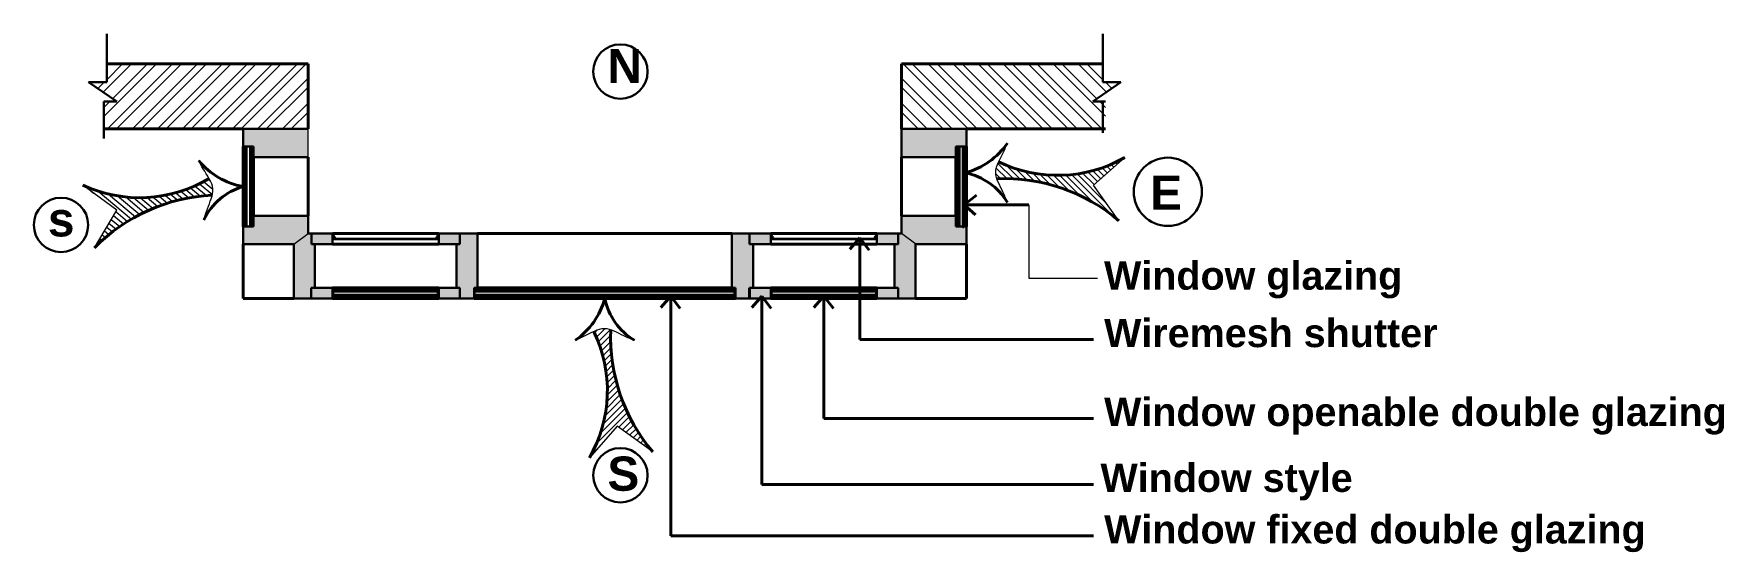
# Model space of a CAD drawing. Header units: inches. Extents: x 1352 to 5457, y 84 to 1168.
# Drawn here: x 2677.18 to 2701.11, y 371.79 to 379.13 of the extents above; entities that cross this region are included whole.
import ezdxf

# ---------------------------------------------------------------- set-up
doc = ezdxf.new("R2010")
doc.units = ezdxf.units.IN
doc.header["$MEASUREMENT"] = 0
doc.linetypes.add('DASHED2', pattern=[0.375, 0.25, -0.125])
doc.linetypes.add('DOT2', pattern=[0.125, 0, -0.125])
for name, color, linetype, lineweight in [('CILL', 250, 'Continuous', 9), ('contour', 250, 'DOT2', 35), ('hatch', 250, 'DASHED2', 9), ('hatch 1', 11, 'Continuous', 9), ('text', 250, 'Continuous', 30), ('wall', 7, 'Continuous', 40), ('win', 250, 'Continuous', 30)]:
    doc.layers.add(name, color=color, linetype=linetype, lineweight=lineweight)
doc.styles.get("Standard").update_dxf_attribs({"font": 'arialbd.ttf', "height": 1.5})

msp = doc.modelspace()

# ---------------------------------------------------------------- texts
at = {"layer": 'text'}
for s, p in [('N', (2685.301683307414, 378.4294496439305)), ('E', (2692.984193592871, 376.635920954376)), ('s', (2677.382025647883, 376.2587219289834)), ('S', (2685.301683307414, 372.6583490705033))]:
    msp.add_text(s, height=0.4842313449384041, dxfattribs=at).set_placement(p)
at = {"layer": 'win'}
for s, p in [('Window glazing', (2692.332807808574, 375.5037910106706)), ('Wiremesh shutter', (2692.332807808574, 374.691493969869)), ('Window openable double glazing', (2692.332807808574, 373.5753288435053)), ('Window style         ', (2692.281496248061, 372.6418141531301)), ('Window fixed double glazing', (2692.332807808574, 371.91189019889))]:
    msp.add_text(s, height=0.4, dxfattribs=at).set_placement(p)

# ---------------------------------------------------------------- hatches: boundary and pattern name
at = {"layer": 'CILL'}
h = msp.add_hatch(color=256, dxfattribs=at)
h.set_gradient(color1=(238, 194, 212), color2=(236, 187, 208), one_color=1, tint=0.8299999833106995, name='INVSPHERICAL')
h.paths.add_polyline_path([(2681.161924469616, 376.1511472477684), (2681.111924469616, 376.1511472477684), (2681.111924469615, 376.3011472477679), (2681.064156155085, 376.3011472477676), (2680.861924469616, 376.151147247769), (2680.861924469618, 375.3811472477693), (2681.110467941097, 375.3811472477678), (2681.110467941097, 375.5311472477679), (2681.161924469619, 375.5311472477681)], flags=17)
h.paths.add_polyline_path([(2681.064156155086, 377.781147247769), (2680.150623233759, 377.781147247769), (2680.144156155086, 377.7746801690961), (2680.144156155086, 377.5325353278248), (2680.145544235142, 377.5311472477692), (2680.294156155085, 377.5311472477691), (2680.294156155085, 377.3811472477691), (2681.064156155086, 377.3811472477689)])
h.paths.add_polyline_path([(2681.064156155086, 376.5511472477684), (2680.294156155085, 376.5511472477683), (2680.294156155085, 376.4011472477682), (2680.144156155085, 376.4011472477682), (2680.144156155086, 376.1511472477684), (2680.861924469616, 376.1511472477684), (2680.861924469618, 375.3811472477693), (2681.110467941097, 375.3811472477677), (2681.110467941097, 375.5311472477679), (2681.161924469619, 375.5311472477681), (2681.161924469616, 376.1511472477684), (2681.111924469616, 376.1511472477684), (2681.111924469615, 376.3011472477679), (2681.064156155086, 376.3011472477676)])
h.paths.add_polyline_path([(2681.411924469615, 376.3011472477704), (2681.111924469614, 376.3011472477684), (2681.111924469615, 376.1511472477684), (2681.161924469615, 376.1511472477684), (2681.411924469616, 376.1511472477684)])
h.paths.add_polyline_path([(2681.410467941098, 375.5311472477681), (2681.161924469619, 375.5311472477681), (2681.110467941097, 375.5311472477679), (2681.110467941097, 375.3811472477678), (2681.410467941097, 375.3811472477678), (2681.410467941098, 375.41114724777)])
h = msp.add_hatch(color=256, dxfattribs=at)
h.set_gradient(color1=(238, 194, 212), color2=(236, 187, 208), one_color=1, tint=0.8299999833106995, name='INVSPHERICAL')
h.paths.add_polyline_path([(2689.464156155086, 377.3811472477689), (2690.234156155087, 377.3811472477691), (2690.234156155087, 377.5311472477692), (2690.384156155086, 377.5311472477692), (2690.384156155086, 377.781147247769), (2689.464156155086, 377.781147247769)])
h = msp.add_hatch(color=256, dxfattribs=at)
h.set_gradient(color1=(238, 194, 212), color2=(236, 187, 208), one_color=1, tint=0.8299999833106995, name='INVSPHERICAL')
h.paths.add_polyline_path([(2689.664156155079, 376.1528025414033), (2689.464156155086, 376.3011472477676), (2689.418646307794, 376.3011472477685), (2689.416387840558, 376.2988887805323), (2689.416387840557, 376.1511472477682), (2689.366387840557, 376.1511472477686), (2689.366387840553, 375.5311472477699), (2689.417844369075, 375.5311472477679), (2689.417844369075, 375.3811472477693), (2689.664156155079, 375.3811472477694)])
h.paths.add_polyline_path([(2689.416387840558, 376.3011472477687), (2689.116387840558, 376.3011472477687), (2689.116387840557, 376.1511472477686), (2689.366387840557, 376.1511472477694), (2689.410067664031, 376.1511472477683), (2689.416387840557, 376.1574674242938)])
h.paths.add_polyline_path([(2689.417844369075, 375.5311472477679), (2689.366387840553, 375.5311472477699), (2689.117844369074, 375.5311472477678), (2689.117844369075, 375.5011472477693), (2689.117844369075, 375.3811472477678), (2689.417844369075, 375.3811472477678)])
h.paths.add_polyline_path([(2690.384156155086, 376.4011472477682), (2690.234156155087, 376.4011472477681), (2690.234156155087, 376.5511472477683), (2689.464156155086, 376.5511472477685), (2689.464156155086, 376.3011472477675), (2689.666387840557, 376.1511472477684), (2690.384156155087, 376.1511472477684)])
h.paths.add_polyline_path([(2689.117844369075, 375.4801811470231), (2689.099831708143, 375.4801811470231), (2689.099831708143, 375.4323145741139), (2689.117844369075, 375.4323145741139)])
h = msp.add_hatch(color=256, dxfattribs=at)
h.set_gradient(color1=(238, 194, 212), color2=(236, 187, 208), one_color=1, tint=0.8299999833106995, name='INVSPHERICAL')
h.paths.add_polyline_path([(2683.214156155087, 376.3011472477704), (2682.91415615509, 376.3011472477685), (2682.914156155089, 376.1511472477684), (2683.164156155088, 376.1511472477681), (2683.214156155087, 376.1511472477687)])
h.paths.add_polyline_path([(2683.214156155087, 375.5311472477692), (2683.164156155087, 375.5311472477692), (2682.914156155087, 375.5311472477692), (2682.914156155087, 375.5011472477693), (2682.914156155087, 375.3811472477693), (2683.214156155087, 375.3811472477694)])
h.paths.add_polyline_path([(2683.464156155087, 376.3011472477684), (2683.214156155087, 376.3011472477683), (2683.214156155087, 376.1511472477687), (2683.164156155088, 376.1511472477684), (2683.164156155087, 375.5311472477692), (2683.214156155087, 375.5311472477692), (2683.214156155087, 375.3811472477694), (2683.407477483252, 375.3811472477694), (2683.414156155073, 375.3878259195903), (2683.414156155073, 375.41114724777), (2683.414156155073, 375.5311472477695), (2683.464156155086, 375.5311472477694)])
h.paths.add_polyline_path([(2682.91415615509, 376.3024940007084, 0.2272108681095189), (2682.905139039602, 376.2914214995897), (2682.90508566914, 376.2904153252541), (2682.905085669139, 376.2842792222498, 0.001077307403733891), (2682.905100758015, 376.2842226929332, -0.001077307412835119), (2682.905085669139, 376.2842792222502), (2682.905085669138, 376.2823737809839), (2682.902876642922, 376.2823737809839), (2682.902876642922, 376.2749987091344, -0.3238806938041275), (2682.888583987907, 376.2549710723092), (2682.888579422359, 376.2511576934455, 0.3396206408825965), (2682.878130833225, 376.2361472477531), (2682.91415615509, 376.236147247753)])
h.paths.add_polyline_path([(2682.914156155087, 375.5307502938587), (2682.914156155087, 375.5311472477695, 0.2537084279775554), (2682.909647597342, 375.5265028848711), (2682.909620912112, 375.5259997977045), (2682.909620912111, 375.5229317462019, 0.002345365772933615), (2682.909637492758, 375.5228702543881, -0.002345365730489551), (2682.909620912111, 375.5229317462008), (2682.909620912111, 375.5219790255683), (2682.908516399003, 375.5219790255683), (2682.908516399003, 375.5182914896435, -0.3238806938019813), (2682.901370071495, 375.5082776712309), (2682.901367788721, 375.5063709818388, 0.4142449879634688), (2682.896143494154, 375.5011472477693), (2682.914156155087, 375.5011472477693)])
h.paths.add_polyline_path([(2682.914156155087, 375.4801811470231), (2682.896143494155, 375.4801811470231), (2682.896143494155, 375.4323145741139), (2682.914156155087, 375.4323145741139)])
h.paths.add_polyline_path([(2682.914156155087, 375.41114724777), (2682.896143494155, 375.41114724777, 0.4142449879188415), (2682.901367788721, 375.4059235137003), (2682.901370071495, 375.4040168243083, -0.323880693801981), (2682.908516399003, 375.3940030058958), (2682.908516399003, 375.390315469971), (2682.909620912111, 375.390315469971), (2682.909620912112, 375.3862946978339), (2682.90968794471, 375.3854990423408, 0.341782631646354), (2682.914156155087, 375.3811472477694)])
h = msp.add_hatch(color=256, dxfattribs=at)
h.set_gradient(color1=(238, 194, 212), color2=(236, 187, 208), one_color=1, tint=0.8299999833106995, name='INVSPHERICAL')
h.paths.add_polyline_path([(2687.114156155099, 375.3811472477694), (2687.314156155088, 375.3811472477694), (2687.314156155087, 375.5311472477695), (2687.364156155087, 375.5311472477691), (2687.364156155086, 376.1511472477684), (2687.314156155084, 376.1511472477684), (2687.314156155081, 376.3011472477713), (2687.064156155086, 376.3011472477683), (2687.064156155086, 375.5311472477694), (2687.114156155099, 375.5311472477695), (2687.114156155099, 375.5011472477693)])
h.paths.add_polyline_path([(2687.314156155084, 376.1511472477684), (2687.364156155086, 376.1511472477684), (2687.614156155084, 376.1511472477684), (2687.614156155082, 376.3011472477722), (2687.314156155082, 376.3011472477684)])
h = msp.add_hatch(color=256, dxfattribs=at)
h.set_gradient(color1=(244, 224, 139), color2=(251, 243, 208), one_color=1, tint=0.8999999761581421, name='INVCYLINDER')
h.paths.add_polyline_path([(2687.625435667262, 376.2749987090783), (2687.625435667262, 376.2823737809279), (2687.623226641046, 376.2823737809279), (2687.623226641045, 376.2842792221952, -0.003736183533127426), (2687.623173270583, 376.2840834578, 0.003736183533127426), (2687.623226641045, 376.2842792221952), (2687.623226641043, 376.2904153252069), (2687.623173270583, 376.2914214995336, 0.2272108683230784), (2687.614156155082, 376.3024940006582), (2687.614156155083, 376.2361472476971), (2687.650181476959, 376.2361472476971, 0.341020471415145), (2687.639661024123, 376.2511803489461, -0.00125453348509955), (2687.639732887825, 376.2511576933895), (2687.639728322277, 376.2549710722532, -0.3238806938041275)])
h = msp.add_hatch(color=256, dxfattribs=at)
h.set_gradient(color1=(244, 224, 139), color2=(251, 243, 208), one_color=1, tint=0.8999999761581421, name='INVCYLINDER')
h.paths.add_polyline_path([(2689.116387840558, 376.3024940006707, 0.22721086810552), (2689.107370725069, 376.291421499552), (2689.107317354607, 376.2904153252177), (2689.107317354606, 376.2823737809463), (2689.10510832839, 376.2823737809463), (2689.10510832839, 376.2749987090967, -0.3238806938056311), (2689.090815673374, 376.2549710722715), (2689.090811107827, 376.2511576934079, 0.3396206408825965), (2689.080362518692, 376.2361472477155), (2689.116387840557, 376.2361472477155)])
h = msp.add_hatch(color=256, dxfattribs=at)
h.set_gradient(color1=(127, 223, 255), one_color=1, tint=1)
h.paths.add_polyline_path([(2681.410467941098, 375.5011472477693), (2681.410467941098, 375.4811472477696), (2682.914156155087, 375.4811472477697), (2682.914156155086, 375.5011472477693), (2682.896143494154, 375.5011472477693)])
h.paths.add_polyline_path([(2681.410467941098, 375.4311472477696), (2681.410467941098, 375.4111472477699), (2681.42848060203, 375.41114724777), (2682.914156155087, 375.41114724777), (2682.914156155087, 375.4311472477693)])
h.paths.add_polyline_path([(2683.414156155073, 375.4311472477712), (2683.414156155073, 375.41114724777), (2683.432168816005, 375.41114724777), (2687.114156155099, 375.4111472477716), (2687.114156155099, 375.4311472477708)])
h.paths.add_polyline_path([(2683.414156155073, 375.5011472477706), (2683.414156155073, 375.4811472477711), (2687.114156155099, 375.4811472477711), (2687.114156155099, 375.5011472477693), (2687.096143494166, 375.5011472477693)])
h.paths.add_polyline_path([(2687.614156155089, 375.4311472477693), (2687.614156155089, 375.4111472477699), (2687.632168816018, 375.41114724777), (2688.872871391705, 375.41114724777), (2688.872871391705, 375.4311472477696)])
h.paths.add_polyline_path([(2687.614156155089, 375.5011472477693), (2687.614156155088, 375.4811472477697), (2688.872871391705, 375.4811472477697), (2688.872871391706, 375.5011472477693)])
h = msp.add_hatch(color=256, dxfattribs=at)
h.set_gradient(color1=(255, 223, 127), color2=(255, 227, 143), one_color=1, tint=0.7799999713897705, name='INVSPHERICAL')
h.paths.add_polyline_path([(2681.423254024689, 375.4040168243083), (2681.423256307463, 375.4059235137004, 0.4142449879634688), (2681.42848060203, 375.41114724777), (2681.410467941097, 375.41114724777), (2681.410467941098, 375.3815442016806), (2681.410467941098, 375.3811472477707, 0.3417826315804128), (2681.414936151474, 375.3854990423408), (2681.415003184072, 375.3862946978336), (2681.415003184073, 375.390315469971), (2681.416107697181, 375.390315469971), (2681.416107697181, 375.3940030058958, -0.3238806938019809)])
h.paths.add_polyline_path([(2681.428480602029, 375.4801811470231), (2681.410467941098, 375.4801811470231), (2681.410467941098, 375.4323145741139), (2681.42848060203, 375.4323145741139)])
h = msp.add_hatch(color=256, dxfattribs=at)
h.set_gradient(color1=(255, 223, 127), color2=(255, 227, 143), one_color=1, tint=0.7799999713897705, name='INVSPHERICAL')
h.paths.add_polyline_path([(2683.426944521439, 375.4059235137004, 0.4142449879634688), (2683.432168816005, 375.41114724777), (2683.414156155073, 375.41114724777), (2683.414156155073, 375.3815442016806), (2683.414156155087, 375.3811472477694, 0.3417826309691618), (2683.418624365449, 375.3854990423408), (2683.418691398048, 375.3862946978336), (2683.418691398049, 375.390315469971), (2683.419795911157, 375.390315469971), (2683.419795911157, 375.3940030058958, -0.3238806938019809), (2683.426942238664, 375.4040168243083)])
h.paths.add_polyline_path([(2683.432168816004, 375.4801811470231), (2683.414156155073, 375.4801811470231), (2683.414156155073, 375.4323145741139), (2683.432168816005, 375.4323145741138)])
h.paths.add_polyline_path([(2687.114156155099, 375.4801811470231), (2687.096143494167, 375.4801811470231), (2687.096143494167, 375.4323145741139), (2687.114156155099, 375.4323145741139)])
h.paths.add_polyline_path([(2687.114156155085, 375.41114724777), (2687.096143494167, 375.4111472477716, 0.4142449880017103), (2687.101367788734, 375.4059235137004), (2687.101370071508, 375.4040168243083, -0.323880693801981), (2687.108516399016, 375.3940030058958), (2687.108516399016, 375.390315469971), (2687.109620912123, 375.3903154699709), (2687.109620912124, 375.3862946978335), (2687.109687944723, 375.3854990423408, 0.3417826315803977), (2687.114156155099, 375.3811472477707)])
h = msp.add_hatch(color=256, dxfattribs=at)
h.set_gradient(color1=(238, 194, 212), color2=(236, 187, 208), one_color=1, tint=0.8299999833106995, name='INVSPHERICAL')
h.paths.add_polyline_path([(2687.614156155089, 375.531147247774), (2687.364156155088, 375.5311472477727), (2687.314156155087, 375.5311472477696), (2687.314156155088, 375.3811472477693), (2687.459897263698, 375.3811472477694), (2687.486270569778, 375.41114724777), (2687.509454617112, 375.3811472477693), (2687.614156155088, 375.3811472477694)])
h.paths.add_polyline_path([(2687.486270569778, 375.41114724777), (2687.486270569778, 375.3811472477694), (2687.509454617112, 375.3811472477694)], flags=17)
h.paths.add_polyline_path([(2687.486270569778, 375.41114724777), (2687.459897263698, 375.3811472477693), (2687.486270569778, 375.3811472477693)], flags=17)
h = msp.add_hatch(color=256, dxfattribs=at)
h.set_gradient(color1=(244, 224, 139), color2=(251, 243, 208), one_color=1, tint=0.8999999761581421, name='INVCYLINDER')
h.paths.add_polyline_path([(2687.61415615871, 375.5011472464031), (2687.632168819641, 375.5011472464031, 0.4142449879124671), (2687.626944525075, 375.5063709804726), (2687.626942242301, 375.5082776698648, -0.3238806937989742), (2687.619795914793, 375.5182914882773), (2687.619795914793, 375.5219790242021), (2687.618691401685, 375.5219790242021), (2687.618691401684, 375.5229317448349, -0.003736183502744039), (2687.618664716453, 375.5228338626381, 0.003736183502744039), (2687.618691401684, 375.5229317448349), (2687.618691401684, 375.5259997963412), (2687.618664716453, 375.5265028835049, 0.2794226826423441), (2687.614156158709, 375.5322489901073)])
h = msp.add_hatch(color=256, dxfattribs=at)
h.set_gradient(color1=(244, 224, 139), color2=(251, 243, 208), one_color=1, tint=0.8999999761581421, name='INVCYLINDER')
h.paths.add_polyline_path([(2687.632168816017, 375.4801811470231), (2687.614156155089, 375.4801811470231), (2687.614156155089, 375.4323145741139), (2687.632168816018, 375.4323145741139)])
h.paths.add_polyline_path([(2687.626944521451, 375.4059235137004, 0.4142449879634688), (2687.632168816018, 375.41114724777), (2687.614156155085, 375.41114724777), (2687.614156155085, 375.3815442016806), (2687.614156155088, 375.3811472477744, 0.341782631257801), (2687.618624365462, 375.3854990423408), (2687.61869139806, 375.3862946978369), (2687.618691398061, 375.390315469971), (2687.61979591117, 375.390315469971), (2687.619795911169, 375.3940030058958, -0.3238806937989737), (2687.626942238677, 375.4040168243082)])
h = msp.add_hatch(color=256, dxfattribs=at)
h.set_gradient(color1=(244, 224, 139), color2=(251, 243, 208), one_color=1, tint=0.8999999761581421, name='INVCYLINDER')
h.paths.add_polyline_path([(2689.1133091261, 375.525999797703), (2689.11333581133, 375.5265028848711, -0.2537084279846172), (2689.117844369075, 375.5311472477695), (2689.117844369075, 375.4323145741139), (2689.099831708143, 375.4323145741138), (2689.099831708143, 375.4801811470231), (2689.117844369075, 375.4801811470231), (2689.117844369075, 375.5011472477693), (2689.099831708142, 375.5011472477693, -0.4142449879634688), (2689.105056002709, 375.5063709818388), (2689.105058285483, 375.508277671231, 0.3202316707423777), (2689.112204612991, 375.5181527380881), (2689.112204612991, 375.5219790255683), (2689.113309126099, 375.5219790255683)])
h = msp.add_hatch(color=256, dxfattribs=at)
h.set_gradient(color1=(244, 224, 139), color2=(251, 243, 208), one_color=1, tint=0.8999999761581421, name='INVCYLINDER')
h.paths.add_polyline_path([(2689.117844369075, 375.41114724777), (2689.099831708143, 375.41114724777, 0.4142449878997166), (2689.105056002709, 375.4059235137004), (2689.105058285483, 375.4040168243082, -0.3238806937989737), (2689.11220461299, 375.3940030058958), (2689.112204612991, 375.390315469971), (2689.113309126099, 375.390315469971), (2689.113309126099, 375.3862946978337), (2689.113376158698, 375.3854990423408, 0.3417826317106019), (2689.117844369074, 375.3811472477678)])
at = {"layer": 'hatch', "linetype": 'ByBlock'}
h = msp.add_hatch(dxfattribs=at)
h.set_pattern_fill('ANSI31', color=256, scale=0.5, angle=90)
h.set_pattern_definition([(135, (3043.941345093658, -2149.289001183336), (-0.04419417382415922, -0.04419417382415922), [])])
edge = h.paths.add_edge_path()
edge.add_spline(control_points=[(2690.838846433239, 377.3164168181817), (2690.815540339238, 377.2653353940324), (2690.788652316181, 377.1848850408165), (2690.805663828986, 377.1045604096213), (2690.815244525343, 377.0755659395101)], knot_values=[0.360650160199274, 0.360650160199274, 0.360650160199274, 0.360650160199274, 0.5241618705482576, 0.6167693510774404, 0.6167693510774404, 0.6167693510774404, 0.6167693510774404], degree=3, periodic=0)
edge.add_arc((2690.914163216114, 374.5564841905349), 2.521023158442478, 49.77619213778598, 92.2487214294548, ccw=False)
edge.add_line((2692.542176968398, 376.4813553518799), (2692.181298981821, 376.984699675612))
edge.add_line((2692.18129898182, 376.984699675612), (2692.628330792038, 377.3781401996426))
edge.add_arc((2691.675560966643, 379.0296161000925), 1.906605095437687, 243.9694407128104, 299.981516180758, ccw=False)
h = msp.add_hatch(dxfattribs=at)
h.set_pattern_fill('ANSI31', color=256, scale=0.5, angle=-84.95233139915108)
h.set_pattern_definition([(320.047668600849, (2105.401105802714, 2865.396602905523), (0.04013437863821299, 0.04791118503360727), [])])
edge = h.paths.add_edge_path()
edge.add_line((2677.876011986963, 376.9845250434181), (2678.35592681309, 376.6319422234182))
edge.add_line((2678.35592681309, 376.6319422234177), (2678.040734877385, 376.0987982718476))
edge.add_arc((2679.831793801498, 374.3246320745155), 2.521023158442468, 92.79894717139422, 135.2714764630619, ccw=False)
edge.add_spline(control_points=[(2679.708688669896, 376.8426477400693), (2679.715681146246, 376.8723727180212), (2679.725559361548, 376.953882587405), (2679.691697228731, 377.0316552116227), (2679.663987144829, 377.0804879584306)], knot_values=[0.3606501601989887, 0.3606501601989887, 0.3606501601989887, 0.3606501601989887, 0.4532576407284568, 0.616769351077686, 0.616769351077686, 0.616769351077686, 0.616769351077686], degree=3, periodic=0)
edge.add_arc((2678.679782505047, 378.7134252557515), 1.90660509543766, -114.9338475799135, -58.92177211196292, ccw=False)
h = msp.add_hatch(dxfattribs=at)
h.set_pattern_fill('ANSI31', color=256, scale=0.5)
h.set_pattern_definition([(45, (155.9157351875922, 21.81040196099158), (-0.04419417382415922, 0.04419417382415922), [])])
edge = h.paths.add_edge_path()
edge.add_line((2685.046288054125, 373.1234162626115), (2685.439728578156, 373.5704480728286))
edge.add_line((2685.439728578156, 373.5704480728286), (2685.943072901888, 373.2095700862518))
edge.add_arc((2687.867944063233, 374.8375838385356), 2.521023158442468, 177.7512785705452, 220.223807862213, ccw=False)
edge.add_spline(control_points=[(2685.348862314258, 374.9365025293064), (2685.319867844147, 374.946083225663), (2685.239543212952, 374.9630947384686), (2685.159092859735, 374.936206715411), (2685.108011435586, 374.9129006214101)], knot_values=[0.3606501601989887, 0.3606501601989887, 0.3606501601989887, 0.3606501601989887, 0.4532576407284568, 0.616769351077686, 0.616769351077686, 0.616769351077686, 0.616769351077686], degree=3, periodic=0)
edge.add_arc((2683.394812153675, 374.0761860880061), 1.90660509543766, -29.981516180762526, 26.03055928718811, ccw=False)
at = {"layer": 'hatch 1'}
h = msp.add_hatch(dxfattribs=at)
h.set_pattern_fill('STEEL', color=256, scale=2, style=0)
h.set_pattern_definition([(45, (1168.732893725068, 99.9431330327725), (-0.1767766952966369, 0.1767766952966369), []), (45, (1168.732893725068, 100.0681330327725), (-0.1767766952966369, 0.1767766952966369), [])])
h.paths.add_polyline_path([(2678.174553652, 378.1667720753023), (2678.174553652, 377.781147247769), (2680.144156155086, 377.781147247769), (2681.064156155086, 377.781147247769), (2681.064156155086, 378.7011472477691), (2678.213582446082, 378.7011472477689), (2678.213582446082, 378.4402532938777), (2677.957761770031, 378.4402532938777), (2678.357119940069, 378.1667720753023)])
h = msp.add_hatch(dxfattribs=at)
h.set_pattern_fill('STEEL', color=256, scale=2, style=0)
h.set_pattern_definition([(135, (4201.795418585105, 99.9431330327725), (0.1767766952966369, 0.1767766952966369), []), (135, (4201.795418585105, 100.0681330327725), (0.1767766952966369, 0.1767766952966369), [])])
h.paths.add_polyline_path([(2689.464156155087, 378.7011472477691), (2692.314729864091, 378.7011472477689), (2692.314729864091, 378.4402532938777), (2692.570550540142, 378.4402532938777), (2692.171192370104, 378.1667720753023), (2692.353758658173, 378.1667720753022), (2692.353758658173, 377.781147247769), (2690.384156155087, 377.781147247769), (2689.464156155087, 377.781147247769)])
h = msp.add_hatch(color=256, dxfattribs=at)
h.set_gradient(color1=(238, 194, 212), color2=(236, 187, 208), one_color=1, tint=0.8299999833106995, name='CURVED')
h.paths.add_polyline_path([(2681.161924469616, 376.1511472477684), (2681.111924469616, 376.1511472477684), (2681.111924469615, 376.301147247768), (2681.064156155085, 376.3011472477676), (2680.861924469616, 376.1511472477689), (2680.861924469618, 375.3811472477693), (2681.110467941097, 375.3811472477678), (2681.110467941097, 375.5311472477679), (2681.161924469619, 375.531147247768)])

# ---------------------------------------------------------------- linework, layer by layer
at = {"layer": 'CILL'}
for p, q in [((2681.064156155086, 377.3811472477689), (2681.064156155086, 377.781147247769)), ((2680.861924469616, 376.1511472477684), (2681.064156155086, 376.3011472477685)), ((2681.411924469615, 376.2361472477345), (2682.91415615509, 376.2361472477531)), ((2681.411924469616, 376.2161472477345), (2682.91415615509, 376.2161472477532)), ((2681.420994955577, 376.2904153252408), (2681.420941585116, 376.2914214995712)), ((2682.90508566914, 376.2904153252592), (2682.905139039602, 376.2914214995897)), ((2687.614156155083, 376.2361472477721), (2689.116387840557, 376.2361472477908)), ((2687.614156155083, 376.2161472477721), (2689.116387840557, 376.2161472477908)), ((2687.623226641044, 376.2904153252032), (2687.623173270583, 376.2914214995336)), ((2689.107317354607, 376.2904153252216), (2689.107370725069, 376.291421499552)), ((2689.666387840557, 376.1511472477684), (2689.464156155086, 376.3011472477676)), ((2681.428480602029, 375.4801811470231), (2681.410467941098, 375.4801811470231)), ((2681.415003184072, 375.5259997977059), (2681.414976498841, 375.5265028848711)), ((2681.428480602029, 375.4323145741139), (2681.428480602029, 375.4801811470231)), ((2682.896143494155, 375.4323145741139), (2682.896143494155, 375.4801811470231)), ((2682.896143494155, 375.4801811470231), (2682.914156155087, 375.4801811470231)), ((2682.909620912112, 375.5259997977059), (2682.909647597342, 375.5265028848711)), ((2683.432168816004, 375.4801811470231), (2683.414156155073, 375.4801811470231)), ((2683.432168816005, 375.4323145741139), (2683.432168816004, 375.4801811470231)), ((2687.096143494167, 375.4323145741139), (2687.096143494167, 375.4801811470231)), ((2687.096143494167, 375.4801811470231), (2687.114156155099, 375.4801811470231)), ((2687.632168816017, 375.4801811470231), (2687.614156155085, 375.4801811470231)), ((2687.61869139806, 375.5259997977059), (2687.61866471283, 375.5265028848711)), ((2687.618691401684, 375.5259997963398), (2687.618664716453, 375.5265028835049)), ((2687.632168816017, 375.4323145741139), (2687.632168816017, 375.4801811470231)), ((2689.099831708143, 375.4323145741139), (2689.099831708143, 375.4801811470231)), ((2689.099831708143, 375.4801811470231), (2689.117844369075, 375.4801811470231)), ((2689.1133091261, 375.5259997977059), (2689.11333581133, 375.5265028848711)), ((2681.428480602029, 375.4323145741139), (2681.410467941098, 375.4323145741139)), ((2681.414936151474, 375.3854990423408), (2681.415003184072, 375.3862946978333)), ((2682.896143494155, 375.4323145741139), (2682.914156155087, 375.4323145741139)), ((2682.90968794471, 375.3854990423408), (2682.909620912112, 375.3862946978333)), ((2683.432168816004, 375.4323145741139), (2683.414156155073, 375.4323145741139)), ((2683.418624365449, 375.3854990423408), (2683.418691398048, 375.3862946978333)), ((2687.096143494167, 375.4323145741139), (2687.114156155099, 375.4323145741139)), ((2687.096143494167, 375.4111472477716), (2687.114156155086, 375.41114724777)), ((2687.109687944723, 375.3854990423408), (2687.109620912124, 375.3862946978333)), ((2687.114156155086, 375.41114724777), (2687.114156155099, 375.3811472477707)), ((2687.632168816017, 375.4323145741139), (2687.614156155085, 375.4323145741139)), ((2687.618624365462, 375.3854990423408), (2687.61869139806, 375.3862946978333)), ((2689.099831708143, 375.4323145741139), (2689.117844369075, 375.4323145741139)), ((2689.11220461299, 375.390315469971), (2689.113309126099, 375.390315469971)), ((2689.113309126099, 375.3862946978348), (2689.113309126099, 375.390315469971)), ((2689.113376158698, 375.3854990423408), (2689.1133091261, 375.3862946978333)), ((2689.113376158698, 375.3854990423408), (2689.113309126099, 375.3862946978348))]:
    msp.add_line(p, q, dxfattribs=at)
for centre, radius, start, end in [((2681.404878908297, 376.287548419308), 0.01652302445972848, 13.55655471552254, 64.76013803825067), ((2681.407869230856, 376.2877524787045), 0.01357748724904157, 344.322149408571, 345.1784156179752), ((2682.91821139386, 376.287752478723), 0.01357748724904157, 194.8215843820248, 195.677850591429), ((2682.92120171642, 376.2875484193264), 0.01652302445972848, 115.2398673747814, 166.4434452844775), ((2687.607110593764, 376.2875484192704), 0.01652302445972848, 13.55655471552254, 64.76013267142169), ((2687.610100916324, 376.2877524786669), 0.01357748724904157, 344.322149408571, 345.1784156179752), ((2689.120443079328, 376.2877524786853), 0.01357748724904157, 194.8215843820248, 195.677850591429), ((2689.123433401887, 376.2875484192888), 0.01652302445972848, 115.2398673765621, 166.4434452844775), ((2681.408440321712, 375.5246683744377), 0.006788743624520787, 15.67785059027213, 72.62203827224809), ((2681.408440321712, 375.5246683744377), 0.006788743624520787, 344.3221494085741, 345.1784156179752), ((2682.916183774472, 375.5246683744377), 0.006788743624520787, 194.8215843820216, 195.677850591429), ((2682.916183774472, 375.5246683744377), 0.006788743624520787, 107.3779617277519, 164.3221494097247), ((2687.611670779697, 375.5256570713989), 0.007044891843799988, 6.895596143351376, 69.3418712563684), ((2687.611670783321, 375.5256570700327), 0.007044891843799988, 6.895596143351376, 69.3419027367749), ((2687.6121285357, 375.5246683744377), 0.006788743624520787, 344.3221494085741, 345.1784156179752), ((2687.612128539324, 375.5246683730716), 0.006788743624520787, 344.3221494085741, 345.1784156179752), ((2689.11987198846, 375.5246683744377), 0.006788743624520787, 194.8215843820216, 195.677850591429), ((2689.11987198846, 375.5246683744377), 0.006788743624520787, 107.3779617277519, 164.3221494097247), ((2681.409890728701, 375.3862096688077), 0.005095221382566806, 276.5047190897866, 351.9828674952092), ((2682.914733367484, 375.3862096688077), 0.005095221382566806, 188.0171325047907, 263.4952809102135), ((2683.413578942676, 375.3862096688077), 0.005095221382566806, 276.5047190897866, 351.9828674952092), ((2687.114733367496, 375.3862096688077), 0.005095221382566806, 188.0171325047907, 263.4952809102135), ((2687.613578942688, 375.3862096688077), 0.005095221382566806, 276.5047190897866, 351.9828674952092), ((2689.118421581471, 375.3862096688077), 0.005095221382566806, 188.0171325047907, 263.4952809102135), ((2689.118421581471, 375.3862096688077), 0.005095221382566806, 188.0171325047907, 263.4952559278647)]:
    msp.add_arc(centre, radius, start, end, dxfattribs=at)
at = {"layer": 'contour', "linetype": 'ByBlock'}
msp.add_line((2692.662193529239, 374.7986949596036), (2692.662193529239, 374.7986949596036), dxfattribs=at)
at = {"layer": 'hatch', "linetype": 'ByBlock'}
for p, q in [((2692.18129898182, 376.984699675612), (2692.628330792038, 377.3781401996426)), ((2678.35592681309, 376.6319422234177), (2677.876011986963, 376.9845250434181)), ((2692.542176968398, 376.4813553518799), (2692.18129898182, 376.984699675612)), ((2678.040734877385, 376.0987982718478), (2678.35592681309, 376.6319422234177)), ((2691.268556773176, 376.7068754770677), (2691.268556773176, 375.6686401390416)), ((2691.268556773176, 375.6686401390416), (2692.238449715653, 375.6686401390416)), ((2685.439728578156, 373.5704480728286), (2685.046288054125, 373.1234162626117)), ((2685.943072901888, 373.2095700862517), (2685.439728578156, 373.5704480728286))]:
    msp.add_line(p, q, dxfattribs=at)
for points in [[(2690.963796171216, 376.7404591211763), (2690.901523053385, 376.8898193023093), (2690.799101213794, 377.162664346257), (2690.911145471444, 377.4595746868837), (2690.963796171218, 377.5800850761826)], [(2679.590197343539, 376.4957702735727), (2679.639087572446, 376.6500302827452), (2679.717106063568, 376.9308287269627), (2679.579372817267, 377.2167294420836), (2679.516323256395, 377.3321400264743)], [(2685.683969132591, 374.7879508834332), (2685.534608951458, 374.8502240012645), (2685.261763907511, 374.952645840855), (2684.964853566884, 374.8406015832052), (2684.844343177585, 374.7879508834316)]]:
    msp.add_spline(points, degree=3, dxfattribs=at)
at = {"layer": 'text', "linetype": 'Continuous'}
for p, q in [((2678.213582446083, 379.1268583995272), (2678.213582446083, 378.4402532938777)), ((2692.314729864091, 379.1268583995272), (2692.314729864091, 378.4402532938777)), ((2678.213582446083, 378.4402532938777), (2677.957761770032, 378.4402532938777)), ((2677.957761770032, 378.4402532938777), (2678.357119940069, 378.1667720753023)), ((2692.570550540142, 378.4402532938777), (2692.171192370104, 378.1667720753023)), ((2692.314729864091, 378.4402532938777), (2692.570550540142, 378.4402532938777)), ((2678.357119940069, 378.1667720753023), (2678.174553652, 378.1667720753023)), ((2678.174553652, 378.1667720753023), (2678.174553652, 377.6425922355495)), ((2692.171192370104, 378.1667720753023), (2692.353758658173, 378.1667720753023)), ((2692.314729864091, 378.1667720753023), (2692.314729864091, 377.7230755084968)), ((2680.174156155085, 377.5311472477692), (2680.174156155085, 376.4011472477684)), ((2680.194156155085, 377.5311472477692), (2680.194156155085, 376.4011472477684)), ((2680.244156155085, 377.5311472477692), (2680.244156155085, 376.4011472477684)), ((2680.264156155084, 377.5311472477692), (2680.264156155084, 376.4011472477684)), ((2690.264156155088, 377.5311472477692), (2690.264156155088, 376.4011472477684)), ((2690.284156155088, 377.5311472477692), (2690.284156155088, 376.4011472477684)), ((2690.334156155088, 377.5311472477692), (2690.334156155088, 376.4011472477684)), ((2690.354156155087, 377.5311472477692), (2690.354156155087, 376.4011472477684)), ((2682.914156155085, 375.5011472477693), (2681.410467941098, 375.5011472477693)), ((2682.914156155085, 375.4811472477697), (2681.410467941098, 375.4811472477697)), ((2683.414156155087, 375.5011472477706), (2687.114156155088, 375.5011472477706)), ((2683.414156155087, 375.4811472477711), (2687.114156155088, 375.4811472477711)), ((2687.614156155088, 375.5011472477693), (2689.117844369075, 375.5011472477693)), ((2687.614156155088, 375.4811472477697), (2689.117844369075, 375.4811472477697)), ((2682.914156155085, 375.4311472477693), (2681.410467941098, 375.4311472477696)), ((2682.914156155085, 375.41114724777), (2681.410467941098, 375.41114724777)), ((2683.414156155087, 375.4311472477712), (2687.114156155088, 375.4311472477709)), ((2683.414156155087, 375.4111472477712), (2687.114156155088, 375.4111472477716)), ((2687.614156155088, 375.4311472477693), (2689.117844369075, 375.4311472477696)), ((2687.614156155088, 375.41114724777), (2689.117844369075, 375.41114724777))]:
    msp.add_line(p, q, dxfattribs=at)
at = {"layer": 'text'}
for centre, radius in [((2685.486323673555, 378.5927740772795), 0.3845255048477494), ((2693.235320394524, 376.8905872333326), 0.4829428050724964), ((2677.566666014023, 376.4220463623324), 0.3845255048477494), ((2685.486323673555, 372.8779343328333), 0.3845255048477494)]:
    msp.add_circle(centre, radius, dxfattribs=at)
at = {"layer": 'wall'}
for p, q in [((2678.213582446083, 378.7011472477689), (2681.064156155086, 378.7011472477691)), ((2681.064156155086, 378.7011472477691), (2681.064156155086, 377.781147247769)), ((2692.314729864091, 378.7011472477689), (2689.464156155087, 378.7011472477691)), ((2689.464156155087, 378.7011472477691), (2689.464156155087, 377.781147247769)), ((2680.144156155086, 377.781147247769), (2678.174553652, 377.781147247769)), ((2690.384156155087, 377.781147247769), (2692.353758658173, 377.781147247769)), ((2680.144156155086, 377.5311472477692), (2680.144156155086, 376.4011472477682)), ((2680.294156155085, 377.3811472477691), (2680.294156155085, 376.5511472477683)), ((2681.064156155086, 376.5511472477685), (2681.064156155086, 377.3811472477689)), ((2689.464156155086, 377.381147247769), (2689.464156155086, 376.5511472477685)), ((2690.234156155087, 377.3811472477693), (2690.234156155087, 376.5511472477683)), ((2690.384156155087, 377.531147247769), (2690.384156155086, 376.4011472477682)), ((2689.464156155086, 376.5511472477685), (2689.464156155086, 376.7011472477686)), ((2690.234156155087, 376.5511472477683), (2690.234156155087, 376.7011472477684)), ((2690.384156155086, 376.4011472477682), (2690.384156155087, 376.5511472477683)), ((2681.414264120164, 376.3011472477685), (2682.911816504526, 376.3011472477685)), ((2683.464156155087, 376.3011472477685), (2687.064156155086, 376.3011472477685)), ((2687.616495805577, 376.3011472477685), (2689.114048190048, 376.3011472477685)), ((2680.144156155086, 376.1511472477684), (2680.144156155086, 375.3811472477694)), ((2681.411924469616, 376.1511472477686), (2682.914156155088, 376.1511472477687)), ((2682.914156155088, 376.1511472477684), (2681.411924469615, 376.1511472477684)), ((2687.614156155084, 376.1511472477684), (2689.116387840557, 376.1511472477686)), ((2690.384156155087, 376.1511472477684), (2690.384156155086, 375.3811472477694)), ((2681.410467941098, 375.5311472477695), (2682.914156155087, 375.5311472477694)), ((2682.914156155087, 375.5311472477692), (2681.410467941097, 375.5311472477694)), ((2682.914156155085, 375.5311472477706), (2681.410467941098, 375.53114724777)), ((2683.464156155086, 375.5311472477695), (2687.064156155086, 375.5311472477692)), ((2687.314156155086, 375.5311472477695), (2687.314156155086, 375.3811472477694)), ((2687.614156155088, 375.5311472477694), (2689.117844369075, 375.5311472477694)), ((2687.614156155088, 375.5311472477706), (2689.117844369075, 375.53114724777)), ((2680.144156155086, 375.3811472477694), (2680.861924469618, 375.3811472477694)), ((2681.410467941098, 375.3811472477694), (2682.914156155087, 375.3811472477694)), ((2683.414156155087, 375.3811472477694), (2687.114156155088, 375.3811472477694)), ((2687.614156155088, 375.3811472477694), (2689.117844369075, 375.3811472477694)), ((2687.614156155088, 375.3811472477707), (2689.117844369075, 375.3811472477707)), ((2689.664156155079, 375.3811472477694), (2690.384156155086, 375.3811472477694))]:
    msp.add_line(p, q, dxfattribs=at)
at = {"layer": 'wall', "linetype": 'Continuous'}
for p, q in [((2690.354156155087, 376.7068754770677), (2690.528301004354, 376.8414548913457)), ((2691.268556773176, 376.7068754770677), (2690.354156155087, 376.7068754770677)), ((2690.354156155087, 376.7068754770677), (2690.513930499606, 376.5664162206837)), ((2688.872871391705, 376.238219672402), (2688.732412135321, 376.0784453278825)), ((2688.872871391705, 376.238219672402), (2689.007450805983, 376.0640748231349)), ((2688.872871391705, 376.238219672402), (2688.872871391705, 374.7986949596036)), ((2686.197680869142, 375.4111472477715), (2686.057221612758, 375.251372903252)), ((2686.197680869142, 375.4111472477715), (2686.33226028342, 375.2370023985044)), ((2686.197680869142, 375.4111472477715), (2686.197680869142, 372.0190911886245)), ((2687.486270569778, 375.41114724777), (2687.345811313394, 375.2513729032505)), ((2687.486270569778, 375.41114724777), (2687.620849984056, 375.2370023985029)), ((2687.486270569778, 375.41114724777), (2687.486270569778, 372.7490151428647)), ((2688.366000262081, 375.41114724777), (2688.225541005697, 375.2513729032505)), ((2688.366000262081, 375.41114724777), (2688.500579676359, 375.2370023985029)), ((2688.366000262081, 375.41114724777), (2688.366000262081, 373.6825298332399)), ((2692.182957391265, 374.7986949596036), (2688.872871391705, 374.7986949596036)), ((2692.182957391265, 373.6825298332399), (2688.366000262081, 373.6825298332399)), ((2692.182957391265, 372.7490151428647), (2687.486270569778, 372.7490151428647)), ((2692.182957391265, 372.0190911886245), (2686.197680869142, 372.0190911886245))]:
    msp.add_line(p, q, dxfattribs=at)
at = {"layer": 'wall'}
for centre, radius, start, end in [((2690.098891764043, 378.1731961323145), 1.048732739288533, 285.0156133715424, 325.5594900680305), ((2691.675560966643, 379.0296161000925), 1.906605095437685, 243.9694407128003, 299.9815161807607), ((2680.32568883569, 377.9990491038651), 1.048732739288533, 219.4881785328542, 260.0320552293039), ((2690.184438279299, 376.2682254188995), 0.9112647218340806, 31.21278836172725, 78.21210819832447), ((2678.679782505047, 378.7134252557515), 1.906605095437685, 245.0661524200883, 301.0782278880216), ((2680.408082018333, 376.0939393987049), 0.9112647218340806, 106.8355604025154, 153.8348802390942), ((2690.914163216114, 374.5564841905349), 2.521023158442431, 49.77619213778219, 92.24872142946411), ((2679.831793801498, 374.3246320745155), 2.521023158442431, 92.79894717140185, 135.2714764630516), ((2684.251232121453, 375.6528552906059), 1.048732739288533, 304.4405099319961, 344.9843866284666), ((2686.156202834868, 375.5673087753502), 0.9112647218340806, 191.7878918016678, 238.7872116382448), ((2683.394812153675, 374.0761860880062), 1.906605095437685, 330.0184838192453, 26.03055928717931), ((2687.867944063233, 374.8375838385355), 2.521023158442431, 177.7512785705424, 220.2238078621984)]:
    msp.add_arc(centre, radius, start, end, dxfattribs=at)
at = {"layer": 'win'}
for p, q in [((2680.144156155086, 377.7746801690962), (2680.150623233759, 377.781147247769)), ((2680.144156155086, 377.781147247769), (2681.064156155086, 377.781147247769)), ((2680.144156155086, 377.781147247769), (2680.144156155086, 377.5311472477692)), ((2689.464156155086, 377.781147247769), (2690.384156155086, 377.781147247769)), ((2689.464156155086, 377.781147247769), (2689.464156155086, 377.3811472477689)), ((2690.384156155087, 377.781147247769), (2689.464156155087, 377.781147247769)), ((2690.384156155087, 377.7746801690962), (2690.377689076414, 377.781147247769)), ((2690.384156155087, 377.6162943331479), (2690.382198078833, 377.6182524094014)), ((2690.384156155086, 377.781147247769), (2690.384156155087, 377.5311472477692)), ((2680.145544235142, 377.5311472477694), (2680.144156155086, 377.5325353278251)), ((2680.294156155085, 377.5311472477691), (2680.144156155086, 377.5311472477692)), ((2680.294156155085, 377.3811472477691), (2680.294156155085, 377.5311472477691)), ((2681.064156155086, 377.3811472477689), (2680.294156155085, 377.3811472477691)), ((2689.464156155086, 377.3811472477689), (2690.234156155087, 377.3811472477691)), ((2690.234156155087, 377.5311472477692), (2690.384156155087, 377.5311472477692)), ((2690.234156155087, 377.5311472477692), (2690.234156155087, 377.3811472477693)), ((2680.294156155085, 376.4011472477682), (2680.144156155086, 376.4011472477682)), ((2680.144156155086, 376.4011472477682), (2680.144156155086, 376.1511472477684)), ((2681.064156155086, 376.5511472477685), (2680.294156155085, 376.5511472477683)), ((2680.294156155085, 376.5511472477683), (2680.294156155085, 376.4011472477682)), ((2681.064156155086, 376.5511472477685), (2681.064156155086, 376.3011472477685)), ((2689.464156155086, 376.5511472477685), (2690.234156155087, 376.5511472477683)), ((2689.464156155086, 376.3011472477676), (2689.464156155086, 376.5511472477685)), ((2690.234156155087, 376.5511472477683), (2690.234156155087, 376.4011472477682)), ((2690.234156155087, 376.4011472477682), (2690.384156155087, 376.4011472477682)), ((2690.346842739774, 376.3808155423249), (2690.326511034331, 376.4011472477682)), ((2690.384156155086, 376.4011472477682), (2690.384156155087, 376.1511472477684)), ((2681.064156155086, 376.3011472477676), (2681.111924469615, 376.301147247768)), ((2681.111924469615, 376.3011472477685), (2681.111924469616, 376.1511472477684)), ((2681.111924469615, 376.3011472477685), (2681.411924469615, 376.3011472477704)), ((2681.411924469615, 376.3024940006916), (2681.411924469616, 376.1511472477703)), ((2682.91415615509, 376.3024939970462), (2682.914156155089, 376.1511472477721)), ((2682.914156155087, 376.3011472477665), (2682.914156155088, 376.1511472477669)), ((2682.91415615509, 376.3011472477685), (2683.214156155087, 376.3011472477704)), ((2683.214156155087, 376.3011472477683), (2683.214156155088, 376.1511472477687)), ((2683.214156155087, 376.3011472477683), (2683.464156155087, 376.3011472477685)), ((2683.464156155087, 376.3011472477683), (2683.464156155086, 375.5311472477695)), ((2687.064156155086, 376.3011472477683), (2687.064156155086, 375.5311472477695)), ((2687.064156155086, 376.3011472477683), (2687.314156155082, 376.3011472477714)), ((2687.314156155082, 376.3011472477685), (2687.314156155084, 376.1511472477684)), ((2687.314156155082, 376.3011472477685), (2687.614156155082, 376.3011472477722)), ((2687.614156155082, 376.3024939969958), (2687.614156155084, 376.1511472477721)), ((2689.116387840558, 376.3024939970084), (2689.116387840557, 376.1511472477703)), ((2689.116387840558, 376.3011472477687), (2689.416387840558, 376.3011472477687)), ((2689.410067664031, 376.1511472477684), (2689.416387840557, 376.1574674242938)), ((2689.416387840558, 376.2988887805321), (2689.418646307794, 376.3011472477685)), ((2689.416387840558, 376.3011472477685), (2689.416387840557, 376.1511472477684)), ((2689.416387840558, 376.3011472477685), (2689.464156155086, 376.3011472477676)), ((2680.861924469616, 376.1511472477684), (2680.144156155086, 376.1511472477684)), ((2680.861924469616, 376.1511472477698), (2680.861924469618, 375.3811472477694)), ((2681.111924469616, 376.1511472477684), (2681.161924469615, 376.1511472477684)), ((2681.161924469616, 376.1511472477694), (2681.161924469619, 375.5311472477701)), ((2681.161924469616, 376.1511472477684), (2681.411924469616, 376.1511472477684)), ((2682.914156155089, 376.1511472477684), (2683.164156155088, 376.1511472477681)), ((2683.164156155088, 376.1511472477687), (2683.164156155087, 375.5311472477695)), ((2683.164156155088, 376.1511472477684), (2683.214156155088, 376.1511472477687)), ((2687.314156155084, 376.1511472477684), (2687.364156155086, 376.1511472477684)), ((2687.364156155086, 376.1511472477719), (2687.364156155088, 375.5311472477727)), ((2687.364156155086, 376.1511472477684), (2687.614156155084, 376.1511472477684)), ((2689.116387840557, 376.1511472477686), (2689.366387840557, 376.1511472477694)), ((2689.366387840557, 376.1511472477694), (2689.366387840553, 375.5311472477701)), ((2689.366387840557, 376.1511472477686), (2689.416387840557, 376.1511472477682)), ((2689.664156155079, 375.3811472477694), (2689.664156155079, 376.1511472477684)), ((2689.666387840557, 376.1511472477684), (2690.384156155086, 376.1511472477684)), ((2681.110467941097, 375.5311472477679), (2681.110467941097, 375.3811472477678)), ((2681.110467941097, 375.5311472477679), (2681.110467941097, 375.3811472477678)), ((2681.110467941097, 375.5311472477679), (2681.161924469619, 375.5311472477681)), ((2681.161924469619, 375.5311472477681), (2681.410467941098, 375.5311472477681)), ((2681.410467941098, 375.5311472477679), (2681.410467941098, 375.3811472477678)), ((2681.410467941098, 375.3811472477707), (2681.410467941098, 375.5311472477695)), ((2682.914156155087, 375.5311472477695), (2682.914156155087, 375.3811472477694)), ((2682.914156155085, 375.5311472477713), (2682.914156155084, 375.3811472477744)), ((2682.914156155087, 375.5311472477692), (2683.164156155087, 375.5311472477689)), ((2682.914156155087, 375.5311472477679), (2682.914156155087, 375.3811472477678)), ((2682.914156155087, 375.3811472477707), (2682.914156155087, 375.5311472477695)), ((2683.164156155087, 375.5311472477692), (2683.214156155087, 375.5311472477692)), ((2683.214156155087, 375.5311472477695), (2683.214156155087, 375.3811472477694)), ((2683.414156155087, 375.5311472477695), (2683.414156155087, 375.3811472477694)), ((2683.414156155087, 375.5311472477695), (2683.464156155086, 375.5311472477694)), ((2683.414156155073, 375.5311472477679), (2683.414156155073, 375.3811472477678)), ((2683.414156155073, 375.3811472477707), (2683.414156155073, 375.5311472477695)), ((2687.064156155086, 375.5311472477692), (2687.114156155088, 375.5311472477696)), ((2687.114156155086, 375.5311472477695), (2687.064156155086, 375.5311472477694)), ((2687.114156155088, 375.5311472477722), (2687.114156155088, 375.3811472477721)), ((2687.114156155086, 375.5311472477695), (2687.114156155086, 375.3811472477694)), ((2687.114156155099, 375.5311472477679), (2687.114156155099, 375.3811472477678)), ((2687.114156155099, 375.3811472477707), (2687.114156155099, 375.5311472477695)), ((2687.314156155087, 375.5311472477696), (2687.314156155088, 375.3811472477726)), ((2687.314156155087, 375.5311472477696), (2687.364156155088, 375.5311472477692)), ((2687.364156155088, 375.5311472477727), (2687.614156155088, 375.5311472477741)), ((2687.614156155089, 375.5322489914763), (2687.614156155088, 375.3811472477744)), ((2689.117844369075, 375.5311472477679), (2689.117844369075, 375.3811472477678)), ((2689.117844369075, 375.3811472477707), (2689.117844369075, 375.5311472477695)), ((2689.117844369075, 375.5311472477679), (2689.366387840553, 375.5311472477664)), ((2689.366387840553, 375.5311472477699), (2689.417844369075, 375.5311472477679)), ((2689.417844369075, 375.5311472477679), (2689.417844369075, 375.3811472477678)), ((2680.861924469618, 375.3811472477694), (2681.110467941097, 375.3811472477678)), ((2681.110467941097, 375.3811472477678), (2681.410467941098, 375.3811472477678)), ((2682.914156155087, 375.3811472477694), (2683.214156155087, 375.3811472477694)), ((2683.214156155087, 375.3811472477694), (2683.414156155087, 375.3811472477694)), ((2683.407477483252, 375.3811472477693), (2683.414156155087, 375.3878259196043)), ((2687.114156155088, 375.3811472477694), (2687.314156155086, 375.3811472477694)), ((2687.314156155088, 375.3811472477694), (2687.614156155088, 375.3811472477694)), ((2689.117844369075, 375.3811472477678), (2689.417844369075, 375.3811472477678)), ((2689.417844369075, 375.3811472477694), (2689.664156155079, 375.3811472477694))]:
    msp.add_line(p, q, dxfattribs=at)
at = {"layer": 'win', "linetype": 'Continuous'}
for p, q in [((2681.411924469627, 376.2361472477347), (2681.447949791492, 376.2361472477347)), ((2681.420994955577, 376.2904153252408), (2681.420994955578, 376.2823737809655)), ((2681.423203981794, 376.2823737809655), (2681.420994955578, 376.2823737809655)), ((2681.423203981794, 376.2749987091159), (2681.423203981794, 376.2823737809655)), ((2681.43749663681, 376.2549710722905), (2681.437501202357, 376.2511576935066)), ((2682.91415615509, 376.2361472477531), (2682.878130833225, 376.2361472477531)), ((2682.888583987907, 376.2549710723089), (2682.888579422359, 376.251157693525)), ((2682.902876642922, 376.2823737809839), (2682.905085669138, 376.2823737809839)), ((2682.902876642922, 376.2749987091344), (2682.902876642922, 376.2823737809839)), ((2682.90508566914, 376.2904153252592), (2682.905085669138, 376.2823737809839)), ((2687.614156155094, 376.2361472477724), (2687.650181476959, 376.2361472477724)), ((2687.614156155094, 376.2361472476971), (2687.650181476959, 376.2361472476971)), ((2687.623226641044, 376.2904153252032), (2687.623226641046, 376.2823737809279)), ((2687.625435667262, 376.2823737809279), (2687.623226641046, 376.2823737809279)), ((2687.625435667262, 376.2749987090783), (2687.625435667262, 376.2823737809279)), ((2687.639728322277, 376.2549710722528), (2687.639732887825, 376.2511576934689)), ((2689.116387840557, 376.2361472477155), (2689.080362518692, 376.2361472477155)), ((2689.090815673374, 376.2549710722712), (2689.090811107827, 376.2511576934874)), ((2689.10510832839, 376.2823737809463), (2689.107317354606, 376.2823737809463)), ((2689.10510832839, 376.2749987090967), (2689.10510832839, 376.2823737809463)), ((2689.107317354607, 376.2904153252216), (2689.107317354606, 376.2823737809463)), ((2687.614156155094, 376.1511472477501), (2687.650181476959, 376.1511472477501)), ((2681.410467941098, 375.5307502938587), (2681.410467941098, 375.5011472477693)), ((2681.410467941098, 375.5011472477693), (2681.42848060203, 375.5011472477693)), ((2681.415003184072, 375.5259997977059), (2681.415003184073, 375.5219790255683)), ((2681.416107697181, 375.5219790255683), (2681.415003184073, 375.5219790255683)), ((2681.416107697181, 375.5182914896435), (2681.416107697181, 375.5219790255683)), ((2681.423254024689, 375.5082776712308), (2681.423256307463, 375.5063709818388)), ((2682.914156155087, 375.5011472477693), (2682.896143494154, 375.5011472477693)), ((2682.901370071495, 375.5082776712308), (2682.901367788721, 375.5063709818388)), ((2682.908516399003, 375.5219790255683), (2682.909620912111, 375.5219790255683)), ((2682.908516399003, 375.5182914896435), (2682.908516399003, 375.5219790255683)), ((2682.909620912112, 375.5259997977059), (2682.909620912111, 375.5219790255683)), ((2682.914156155087, 375.5307502938587), (2682.914156155087, 375.5011472477693)), ((2683.414156155073, 375.5307502938587), (2683.414156155073, 375.5011472477693)), ((2683.414156155073, 375.5011472477693), (2683.432168816005, 375.5011472477693)), ((2687.114156155099, 375.5011472477693), (2687.096143494166, 375.5011472477693)), ((2687.114156155099, 375.5307502938587), (2687.114156155099, 375.5011472477693)), ((2687.614156158709, 375.5322490010732), (2687.614156158709, 375.5011472464031)), ((2687.614156155085, 375.5307502938587), (2687.614156155085, 375.5011472477693)), ((2687.614156155085, 375.5011472477693), (2687.632168816018, 375.5011472477693)), ((2687.614156158709, 375.5011472464031), (2687.632168808904, 375.5011472464031)), ((2687.61869139806, 375.5259997977059), (2687.618691398061, 375.5219790255683)), ((2687.618691401684, 375.5259997963398), (2687.618691401685, 375.5219790242021)), ((2687.619795911169, 375.5219790255683), (2687.618691398061, 375.5219790255683)), ((2687.619795914793, 375.5219790242021), (2687.618691401685, 375.5219790242021)), ((2687.619795911169, 375.5182914896435), (2687.619795911169, 375.5219790255683)), ((2687.619795914793, 375.5182914882773), (2687.619795914793, 375.5219790242021)), ((2687.626942238677, 375.5082776712308), (2687.626944521451, 375.5063709818388)), ((2687.626942242301, 375.5082776698646), (2687.626944525075, 375.5063709804726)), ((2689.117844369075, 375.5011472477693), (2689.099831708142, 375.5011472477693)), ((2689.105058285483, 375.5082776712308), (2689.105056002709, 375.5063709818388)), ((2689.112204612991, 375.5219790255683), (2689.113309126099, 375.5219790255683)), ((2689.112204612991, 375.5182914896435), (2689.112204612991, 375.5219790255683)), ((2689.1133091261, 375.5259997977059), (2689.113309126099, 375.5219790255683)), ((2689.117844369075, 375.5307502938587), (2689.117844369075, 375.5011472477693)), ((2681.410467941098, 375.3815442016806), (2681.410467941098, 375.41114724777)), ((2681.410467941098, 375.41114724777), (2681.42848060203, 375.41114724777)), ((2681.415003184072, 375.3862946978333), (2681.415003184073, 375.390315469971)), ((2681.416107697181, 375.390315469971), (2681.415003184073, 375.390315469971)), ((2681.416107697181, 375.3940030058958), (2681.416107697181, 375.390315469971)), ((2681.423254024689, 375.4040168243085), (2681.423256307463, 375.4059235137004)), ((2682.914156155087, 375.41114724777), (2682.896143494154, 375.41114724777)), ((2682.901370071495, 375.4040168243085), (2682.901367788721, 375.4059235137004)), ((2682.908516399003, 375.3940030058958), (2682.908516399003, 375.390315469971)), ((2682.908516399003, 375.390315469971), (2682.909620912111, 375.390315469971)), ((2682.909620912112, 375.3862946978333), (2682.909620912111, 375.390315469971)), ((2682.914156155087, 375.3815442016806), (2682.914156155087, 375.41114724777)), ((2683.414156155073, 375.3815442016806), (2683.414156155073, 375.41114724777)), ((2683.414156155073, 375.41114724777), (2683.432168816005, 375.41114724777)), ((2683.418691398048, 375.3862946978333), (2683.418691398048, 375.390315469971)), ((2683.419795911157, 375.390315469971), (2683.418691398048, 375.390315469971)), ((2683.419795911157, 375.3940030058958), (2683.419795911157, 375.390315469971)), ((2683.426942238664, 375.4040168243085), (2683.426944521439, 375.4059235137004)), ((2687.114156155099, 375.41114724777), (2687.096143494166, 375.41114724777)), ((2687.101370071508, 375.4040168243085), (2687.101367788734, 375.4059235137004)), ((2687.108516399016, 375.3940030058958), (2687.108516399016, 375.390315469971)), ((2687.108516399016, 375.390315469971), (2687.109620912123, 375.390315469971)), ((2687.109620912124, 375.3862946978333), (2687.109620912123, 375.390315469971)), ((2687.114156155099, 375.3815442016806), (2687.114156155099, 375.41114724777)), ((2687.614156155085, 375.3815442016806), (2687.614156155085, 375.41114724777)), ((2687.614156155085, 375.41114724777), (2687.632168816018, 375.41114724777)), ((2687.61869139806, 375.3862946978333), (2687.618691398061, 375.390315469971)), ((2687.619795911169, 375.390315469971), (2687.618691398061, 375.390315469971)), ((2687.619795911169, 375.3940030058958), (2687.619795911169, 375.390315469971)), ((2687.626942238677, 375.4040168243085), (2687.626944521451, 375.4059235137004)), ((2689.117844369075, 375.41114724777), (2689.099831708142, 375.41114724777)), ((2689.117844369075, 375.41114724777), (2689.09983171888, 375.41114724777)), ((2689.105058285483, 375.4040168243085), (2689.105056002709, 375.4059235137004)), ((2689.105058285483, 375.4040168243085), (2689.105056002709, 375.4059235137004)), ((2689.112204612991, 375.3940030058958), (2689.112204612991, 375.390315469971)), ((2689.11220461299, 375.3940030058958), (2689.112204612991, 375.390315469971)), ((2689.112204612991, 375.390315469971), (2689.113309126099, 375.390315469971)), ((2689.11220461299, 375.390315469971), (2689.112204612991, 375.390315469971)), ((2689.1133091261, 375.3862946978333), (2689.113309126099, 375.390315469971)), ((2689.113309126099, 375.3862946978333), (2689.113309126099, 375.3862946978348)), ((2689.117844369075, 375.3815442016806), (2689.117844369075, 375.41114724777)), ((2689.117844369074, 375.381147267374), (2689.117844369075, 375.41114724777))]:
    msp.add_line(p, q, dxfattribs=at)
for centre, radius, start, end in [((2681.444187784045, 376.2748599575681), 0.02098426098067693, 179.6211476898785, 251.4056701823066), ((2681.432950540273, 376.2368482418511), 0.01501562285801115, 357.3242130479222, 72.35840434008652), ((2682.893130084443, 376.2368482418696), 0.01501562285801115, 107.6415956599135, 182.6757869520777), ((2682.881892840671, 376.2748599575865), 0.02098426098067693, 288.5943298176934, 0.3788523101214757), ((2687.646419469513, 376.2748599575305), 0.02098426098067693, 179.6211476898785, 251.4056701823066), ((2687.635182225741, 376.2368482418135), 0.01501562285801115, 357.3242130479222, 72.35840434008652), ((2689.095361769911, 376.2368482418319), 0.01501562285801115, 107.6415956599135, 182.6757869520777), ((2689.084124526139, 376.2748599575489), 0.02098426098067693, 288.5943298176934, 0.3788523101214757), ((2681.426599598307, 375.5182221138696), 0.01049213049033846, 179.6211476898785, 251.4056701823066), ((2681.423256867929, 375.5011472477693), 0.005223734099679894, 0, 90.00614876587937), ((2682.901367228254, 375.5011472477693), 0.005223734099679894, 89.99385123412063, 180), ((2682.898024497877, 375.5182221138696), 0.01049213049033846, 288.5943298176934, 0.3788523101214757), ((2687.630287812295, 375.5182221138696), 0.01049213049033846, 179.6211476898785, 251.4056701823066), ((2687.630287815919, 375.5182221125034), 0.01049213049033846, 179.6211476898785, 251.4056701823066), ((2687.626945081917, 375.5011472477693), 0.005223734099679894, 0, 90.00614876587937), ((2687.626945085541, 375.5011472464031), 0.005223734099679894, 0, 90.00614876587937), ((2689.105055442243, 375.5011472477693), 0.005223734099679894, 89.99385123412063, 180), ((2689.101712711865, 375.5182221138696), 0.01049213049033846, 288.5943298176934, 0.3788523101214757), ((2681.426599598307, 375.3940723816697), 0.01049213049033846, 108.5943298176935, 180.3788523101215), ((2681.423256867929, 375.41114724777), 0.005223734099679894, 269.9938512341206, 0), ((2682.901367228254, 375.41114724777), 0.005223734099679894, 180, 270.0061487658794), ((2682.898024497877, 375.3940723816697), 0.01049213049033846, 359.6211476898786, 71.40567018230654), ((2683.430287812283, 375.3940723816697), 0.01049213049033846, 108.5943298176935, 180.3788523101215), ((2683.426945081905, 375.41114724777), 0.005223734099679894, 269.9938512341206, 0), ((2687.101367228267, 375.41114724777), 0.005223734099679894, 180, 270.0061487658794), ((2687.09802449789, 375.3940723816697), 0.01049213049033846, 359.6211476898786, 71.40567018230654), ((2687.630287812295, 375.3940723816697), 0.01049213049033846, 108.5943298176935, 180.3788523101215), ((2687.626945081917, 375.41114724777), 0.005223734099679894, 269.9938512341206, 0), ((2689.105055442243, 375.41114724777), 0.005223734099679894, 180, 270.0061487658794), ((2689.105055442243, 375.41114724777), 0.005223734099679894, 180, 270.0061487658794), ((2689.101712711865, 375.3940723816697), 0.01049213049033846, 359.6211476898786, 71.40567018230654), ((2689.101712711865, 375.3940723816697), 0.01049213049033846, 359.6211476898786, 71.40567018230654)]:
    msp.add_arc(centre, radius, start, end, dxfattribs=at)

msp.set_redraw_order([(e.dxf.handle, doc.entitydb.next_handle()) for e in msp.query("TEXT MTEXT ATTDEF DIMENSION ARC_DIMENSION")])  # texts and dimensions are drawn at this point

doc.saveas('drawing.dxf')
